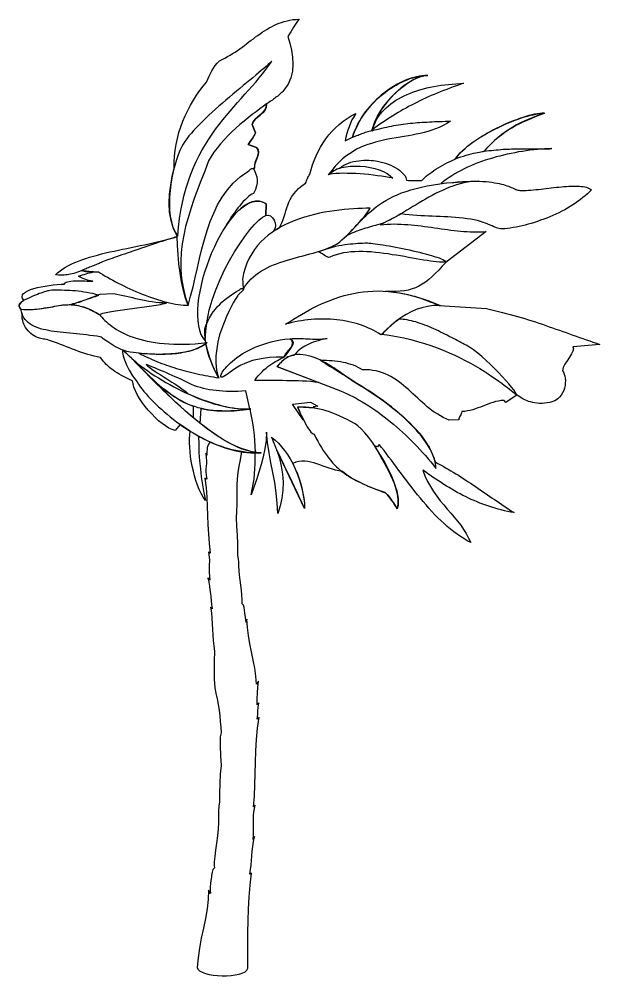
# Model space of a CAD drawing. Header units: inches. Extents: x 0 to 13.7, y 0 to 22.6.
import ezdxf

# ---------------------------------------------------------------- set-up
doc = ezdxf.new("R2010")
doc.units = ezdxf.units.IN
doc.header["$MEASUREMENT"] = 0
doc.layers.add('3', color=3, linetype='Continuous')
doc.layers.add('7', color=7, linetype='Continuous')

# ---------------------------------------------------------------- blocks, each defined once
blk = doc.blocks.new('A$C0DDA7551')
at = {"layer": '3', "linetype": 'Continuous'}
for points in [[(5.962, 21.562), (5.921, 21.523), (5.878, 21.483), (5.826, 21.437), (5.771, 21.392), (5.711, 21.34), (5.649, 21.287), (5.583, 21.232), (5.511, 21.172), (5.439, 21.113), (5.363, 21.051), (5.284, 20.986), (5.205, 20.919), (5.124, 20.853), (5.043, 20.786), (4.96, 20.714), (4.878, 20.645), (4.795, 20.573), (4.714, 20.502), (4.633, 20.43), (4.551, 20.359), (4.475, 20.285), (4.399, 20.213), (4.325, 20.141), (4.256, 20.07), (4.186, 20.001), (4.124, 19.931), (4.065, 19.865), (4.007, 19.798), (3.957, 19.731), (3.912, 19.669), (3.871, 19.607), (3.838, 19.547), (3.795, 19.456), (3.752, 19.351), (3.709, 19.232), (3.671, 19.101), (3.635, 18.962), (3.606, 18.814), (3.58, 18.664), (3.561, 18.509), (3.549, 18.354), (3.544, 18.201), (3.551, 18.051), (3.566, 17.907), (3.592, 17.771), (3.628, 17.647), (3.678, 17.533), (3.742, 17.435), (3.761, 17.647), (3.785, 17.85), (3.816, 18.043), (3.852, 18.23), (3.895, 18.409), (3.943, 18.578), (3.995, 18.743), (4.053, 18.9), (4.112, 19.051), (4.179, 19.194), (4.246, 19.335), (4.32, 19.468), (4.394, 19.595), (4.473, 19.719), (4.551, 19.838), (4.635, 19.955), (4.718, 20.067), (4.802, 20.175), (4.888, 20.282), (4.976, 20.385), (5.065, 20.487), (5.15, 20.585), (5.239, 20.683), (5.325, 20.781), (5.411, 20.876), (5.497, 20.974), (5.58, 21.07), (5.661, 21.165), (5.74, 21.263), (5.816, 21.361), (5.89, 21.461), (5.962, 21.562)], [(8.322, 19.927), (8.356, 20.039), (8.399, 20.153), (8.456, 20.268), (8.523, 20.38), (8.597, 20.49), (8.68, 20.597), (8.769, 20.7), (8.862, 20.798), (8.96, 20.886), (9.06, 20.967), (9.16, 21.041), (9.26, 21.103), (9.358, 21.153), (9.454, 21.192), (9.547, 21.215), (9.633, 21.225), (9.571, 21.223), (9.506, 21.215), (9.442, 21.206), (9.377, 21.194), (9.31, 21.177), (9.246, 21.158), (9.179, 21.137), (9.115, 21.11), (9.048, 21.082), (8.983, 21.051), (8.919, 21.017), (8.852, 20.981), (8.79, 20.941), (8.726, 20.9), (8.664, 20.855), (8.602, 20.81), (8.542, 20.76), (8.482, 20.707), (8.425, 20.652), (8.37, 20.597), (8.315, 20.538), (8.263, 20.478), (8.21, 20.416), (8.162, 20.351), (8.117, 20.285), (8.072, 20.215), (8.029, 20.146), (7.991, 20.072), (7.955, 19.998), (7.921, 19.924), (7.89, 19.848), (7.862, 19.769), (7.888, 19.779), (7.914, 19.788), (7.941, 19.798), (7.969, 19.807), (7.998, 19.819), (8.024, 19.829), (8.053, 19.841), (8.081, 19.853), (8.112, 19.862), (8.141, 19.874), (8.17, 19.884), (8.201, 19.893), (8.232, 19.903), (8.26, 19.912), (8.291, 19.919), (8.322, 19.927)], [(5.404, 19.595), (5.427, 19.628), (5.451, 19.664), (5.475, 19.697), (5.499, 19.731), (5.52, 19.764), (5.542, 19.8), (5.561, 19.836), (5.575, 19.872), (5.499, 20.067), (5.523, 20.134), (5.566, 20.191), (5.621, 20.244), (5.683, 20.292), (5.74, 20.344), (5.79, 20.401), (5.826, 20.471), (5.838, 20.554), (5.761, 20.497), (5.678, 20.437), (5.592, 20.37), (5.499, 20.301), (5.406, 20.227), (5.308, 20.149), (5.21, 20.067), (5.115, 19.981), (5.017, 19.893), (4.924, 19.803), (4.833, 19.709), (4.747, 19.612), (4.668, 19.514), (4.594, 19.413), (4.528, 19.311), (4.47, 19.208), (4.377, 18.972), (4.289, 18.74), (4.203, 18.516), (4.124, 18.299), (4.05, 18.084), (3.986, 17.872), (3.928, 17.664), (3.883, 17.459), (3.847, 17.256), (3.823, 17.053), (3.812, 16.848), (3.814, 16.645), (3.831, 16.437), (3.866, 16.23), (3.917, 16.017), (3.986, 15.802), (4.045, 16.02), (4.103, 16.239), (4.155, 16.463), (4.205, 16.688), (4.258, 16.912), (4.313, 17.137), (4.37, 17.356), (4.434, 17.571), (4.506, 17.781), (4.59, 17.981), (4.683, 18.175), (4.79, 18.359), (4.912, 18.528), (5.053, 18.686), (5.213, 18.831), (5.392, 18.958), (5.415, 18.974), (5.432, 18.989), (5.446, 19.001), (5.458, 19.012), (5.473, 19.022), (5.492, 19.029), (5.518, 19.032), (5.554, 19.034), (5.559, 19.12), (5.578, 19.194), (5.599, 19.254), (5.623, 19.308), (5.64, 19.361), (5.645, 19.411), (5.633, 19.468), (5.599, 19.53), (5.404, 19.595)], [(10.976, 19.442), (11.058, 19.533), (11.136, 19.616), (11.215, 19.693), (11.296, 19.762), (11.375, 19.826), (11.456, 19.886), (11.54, 19.941), (11.623, 19.993), (11.709, 20.041), (11.797, 20.086), (11.888, 20.132), (11.984, 20.172), (12.081, 20.213), (12.182, 20.256), (12.287, 20.296), (12.396, 20.337), (12.342, 20.335), (12.284, 20.33), (12.225, 20.32), (12.16, 20.309), (12.093, 20.294), (12.024, 20.277), (11.955, 20.256), (11.881, 20.234), (11.807, 20.208), (11.731, 20.182), (11.654, 20.153), (11.578, 20.122), (11.499, 20.089), (11.42, 20.053), (11.342, 20.017), (11.265, 19.979), (11.189, 19.939), (11.11, 19.898), (11.036, 19.857), (10.962, 19.812), (10.89, 19.769), (10.819, 19.724), (10.752, 19.678), (10.685, 19.633), (10.623, 19.585), (10.563, 19.538), (10.506, 19.49), (10.454, 19.442), (10.404, 19.394), (10.358, 19.347), (10.318, 19.301), (10.282, 19.254), (10.351, 19.28), (10.418, 19.304), (10.485, 19.323), (10.547, 19.344), (10.609, 19.361), (10.666, 19.375), (10.721, 19.39), (10.771, 19.402), (10.816, 19.411), (10.857, 19.418), (10.893, 19.425), (10.924, 19.433), (10.948, 19.435), (10.964, 19.44), (10.974, 19.442), (10.976, 19.442)], [(8.812, 18.8), (8.73, 18.817), (8.642, 18.831), (8.549, 18.848), (8.454, 18.862), (8.353, 18.874), (8.251, 18.886), (8.148, 18.896), (8.043, 18.905), (7.941, 18.912), (7.838, 18.915), (7.74, 18.917), (7.645, 18.919), (7.554, 18.915), (7.468, 18.91), (7.389, 18.903), (7.318, 18.891), (7.368, 18.943), (7.432, 18.986), (7.513, 19.024), (7.604, 19.051), (7.707, 19.072), (7.814, 19.084), (7.929, 19.089), (8.046, 19.086), (8.162, 19.077), (8.279, 19.058), (8.392, 19.034), (8.497, 19.001), (8.594, 18.96), (8.68, 18.915), (8.754, 18.86), (8.812, 18.8)], [(10.831, 18.733), (10.745, 18.728), (10.659, 18.721), (10.573, 18.707), (10.487, 18.69), (10.401, 18.669), (10.318, 18.645), (10.234, 18.616), (10.151, 18.588), (10.067, 18.552), (9.986, 18.516), (9.905, 18.478), (9.824, 18.44), (9.745, 18.397), (9.666, 18.356), (9.59, 18.311), (9.513, 18.268), (9.437, 18.222), (9.363, 18.177), (9.289, 18.132), (9.215, 18.089), (9.146, 18.046), (9.074, 18.003), (9.005, 17.962), (8.938, 17.922), (8.871, 17.886), (8.807, 17.85), (8.745, 17.817), (8.683, 17.788), (8.623, 17.762), (8.563, 17.738), (8.506, 17.719), (8.451, 17.702), (8.406, 17.688), (8.358, 17.676), (8.313, 17.662), (8.265, 17.65), (8.22, 17.635), (8.174, 17.621), (8.127, 17.609), (8.081, 17.595), (8.034, 17.578), (7.988, 17.561), (7.941, 17.545), (7.895, 17.526), (7.85, 17.506), (7.802, 17.483), (7.757, 17.461), (7.711, 17.435), (7.764, 17.487), (7.816, 17.54), (7.866, 17.595), (7.917, 17.65), (7.969, 17.705), (8.022, 17.759), (8.074, 17.814), (8.127, 17.867), (8.184, 17.922), (8.241, 17.977), (8.301, 18.029), (8.365, 18.082), (8.432, 18.132), (8.501, 18.182), (8.575, 18.232), (8.654, 18.28), (8.738, 18.325), (8.826, 18.37), (8.921, 18.413), (9.022, 18.454), (9.129, 18.492), (9.241, 18.528), (9.363, 18.561), (9.489, 18.592), (9.625, 18.621), (9.771, 18.647), (9.924, 18.669), (10.084, 18.69), (10.256, 18.705), (10.437, 18.719), (10.628, 18.728), (10.831, 18.733)], [(5.821, 17.924), (5.828, 18.201), (5.747, 18.239), (5.664, 18.261), (5.578, 18.261), (5.492, 18.242), (5.406, 18.208), (5.32, 18.158), (5.234, 18.094), (5.148, 18.017), (5.065, 17.926), (4.981, 17.824), (4.9, 17.714), (4.823, 17.592), (4.747, 17.464), (4.673, 17.327), (4.606, 17.187), (4.542, 17.041), (4.48, 16.893), (4.425, 16.74), (4.375, 16.588), (4.329, 16.432), (4.291, 16.28), (4.26, 16.129), (4.234, 15.981), (4.217, 15.838), (4.208, 15.7), (4.205, 15.566), (4.212, 15.442), (4.229, 15.325), (4.256, 15.22), (4.289, 15.122), (4.334, 15.039), (4.392, 14.967), (4.401, 15.203), (4.432, 15.444), (4.485, 15.688), (4.556, 15.931), (4.642, 16.175), (4.74, 16.413), (4.847, 16.642), (4.964, 16.862), (5.084, 17.067), (5.205, 17.258), (5.327, 17.432), (5.444, 17.583), (5.554, 17.712), (5.656, 17.812), (5.745, 17.884), (5.821, 17.924)], [(8.282, 18.096), (8.189, 18.094), (8.091, 18.091), (7.991, 18.086), (7.886, 18.082), (7.776, 18.072), (7.666, 18.063), (7.554, 18.051), (7.437, 18.036), (7.32, 18.02), (7.203, 17.998), (7.086, 17.977), (6.967, 17.95), (6.85, 17.919), (6.733, 17.886), (6.616, 17.848), (6.504, 17.807), (6.391, 17.762), (6.282, 17.712), (6.174, 17.657), (6.072, 17.597), (5.974, 17.533), (5.878, 17.461), (5.79, 17.385), (5.704, 17.304), (5.625, 17.215), (5.554, 17.122), (5.487, 17.022), (5.427, 16.915), (5.375, 16.802), (5.332, 16.681), (5.296, 16.554), (5.27, 16.418), (5.275, 16.366), (5.279, 16.299), (5.284, 16.23), (5.287, 16.177), (5.327, 16.246), (5.372, 16.311), (5.42, 16.37), (5.473, 16.428), (5.53, 16.48), (5.587, 16.528), (5.649, 16.573), (5.714, 16.616), (5.783, 16.654), (5.852, 16.693), (5.924, 16.726), (5.998, 16.757), (6.072, 16.786), (6.148, 16.814), (6.227, 16.841), (6.303, 16.864), (6.382, 16.888), (6.463, 16.91), (6.542, 16.934), (6.621, 16.953), (6.702, 16.974), (6.778, 16.996), (6.857, 17.017), (6.933, 17.039), (7.01, 17.06), (7.084, 17.082), (7.155, 17.105), (7.227, 17.132), (7.296, 17.158), (7.36, 17.187), (7.425, 17.215), (7.485, 17.249), (7.523, 17.273), (7.566, 17.306), (7.616, 17.347), (7.671, 17.397), (7.728, 17.449), (7.788, 17.509), (7.85, 17.571), (7.912, 17.638), (7.972, 17.702), (8.031, 17.769), (8.086, 17.833), (8.139, 17.895), (8.184, 17.953), (8.224, 18.008), (8.258, 18.055), (8.282, 18.096)], [(3.73, 17.428), (3.678, 17.411), (3.621, 17.392), (3.561, 17.375), (3.501, 17.354), (3.437, 17.335), (3.372, 17.313), (3.306, 17.292), (3.239, 17.27), (3.17, 17.246), (3.1, 17.225), (3.031, 17.201), (2.962, 17.177), (2.89, 17.153), (2.821, 17.129), (2.752, 17.108), (2.683, 17.084), (2.616, 17.06), (2.549, 17.039), (2.484, 17.015), (2.42, 16.993), (2.36, 16.972), (2.301, 16.95), (2.243, 16.931), (2.191, 16.912), (2.138, 16.893), (2.091, 16.876), (2.048, 16.86), (2.007, 16.843), (1.969, 16.831), (1.938, 16.817), (1.909, 16.805), (1.885, 16.795), (1.862, 16.783), (1.838, 16.774), (1.809, 16.762), (1.783, 16.75), (1.752, 16.738), (1.723, 16.726), (1.692, 16.714), (1.663, 16.702), (1.635, 16.69), (1.606, 16.681), (1.58, 16.669), (1.554, 16.659), (1.532, 16.65), (1.511, 16.64), (1.494, 16.633), (1.48, 16.626), (1.485, 16.626), (1.487, 16.626), (1.494, 16.623), (1.499, 16.621), (1.508, 16.619), (1.518, 16.616), (1.532, 16.614), (1.549, 16.611), (1.568, 16.607), (1.594, 16.604), (1.625, 16.602), (1.661, 16.599), (1.702, 16.597), (1.749, 16.595), (1.807, 16.595), (1.869, 16.595), (1.919, 16.564), (1.974, 16.53), (2.029, 16.497), (2.086, 16.466), (2.146, 16.43), (2.208, 16.397), (2.272, 16.363), (2.339, 16.33), (2.406, 16.296), (2.473, 16.263), (2.544, 16.23), (2.613, 16.196), (2.685, 16.165), (2.757, 16.134), (2.831, 16.103), (2.905, 16.072), (2.976, 16.043), (3.05, 16.017), (3.124, 15.991), (3.196, 15.965), (3.267, 15.941), (3.339, 15.919), (3.411, 15.898), (3.482, 15.881), (3.549, 15.864), (3.618, 15.848), (3.685, 15.836), (3.75, 15.826), (3.812, 15.817), (3.874, 15.812), (3.931, 15.807), (3.988, 15.807), (3.926, 15.972), (3.874, 16.156), (3.831, 16.356), (3.797, 16.568), (3.769, 16.783), (3.75, 17.003), (3.738, 17.22), (3.73, 17.428)], [(10.089, 16.829), (10.036, 16.824), (9.979, 16.824), (9.914, 16.826), (9.847, 16.831), (9.776, 16.838), (9.702, 16.848), (9.623, 16.86), (9.54, 16.872), (9.456, 16.886), (9.368, 16.903), (9.277, 16.917), (9.186, 16.934), (9.091, 16.953), (8.995, 16.969), (8.898, 16.986), (8.8, 17), (8.702, 17.017), (8.602, 17.029), (8.501, 17.043), (8.403, 17.053), (8.303, 17.063), (8.205, 17.067), (8.11, 17.072), (8.014, 17.072), (7.919, 17.07), (7.826, 17.065), (7.735, 17.055), (7.649, 17.041), (7.563, 17.022), (7.482, 17), (7.403, 16.974), (7.327, 16.941), (7.298, 16.936), (7.267, 16.946), (7.229, 16.965), (7.193, 16.991), (7.155, 17.017), (7.117, 17.039), (7.084, 17.058), (7.053, 17.063), (7.143, 17.098), (7.232, 17.129), (7.315, 17.156), (7.394, 17.179), (7.47, 17.199), (7.544, 17.215), (7.613, 17.227), (7.68, 17.239), (7.747, 17.246), (7.809, 17.253), (7.871, 17.258), (7.931, 17.263), (7.991, 17.268), (8.048, 17.27), (8.105, 17.273), (8.162, 17.277), (8.186, 17.277), (8.215, 17.277), (8.253, 17.275), (8.296, 17.27), (8.344, 17.265), (8.399, 17.258), (8.456, 17.249), (8.52, 17.242), (8.587, 17.23), (8.657, 17.218), (8.73, 17.206), (8.807, 17.191), (8.883, 17.177), (8.962, 17.163), (9.043, 17.146), (9.124, 17.129), (9.205, 17.113), (9.284, 17.094), (9.363, 17.074), (9.442, 17.058), (9.518, 17.039), (9.59, 17.02), (9.661, 16.998), (9.728, 16.979), (9.793, 16.96), (9.852, 16.941), (9.905, 16.922), (9.955, 16.903), (9.998, 16.884), (10.036, 16.864), (10.065, 16.845), (10.089, 16.829)], [(0.04, 15.712), (0.105, 15.707), (0.169, 15.705), (0.234, 15.705), (0.298, 15.707), (0.36, 15.712), (0.42, 15.719), (0.482, 15.726), (0.542, 15.733), (0.601, 15.743), (0.661, 15.755), (0.721, 15.764), (0.778, 15.774), (0.835, 15.786), (0.893, 15.795), (0.947, 15.805), (1.005, 15.812), (1.029, 15.814), (1.055, 15.817), (1.086, 15.817), (1.119, 15.819), (1.148, 15.821), (1.177, 15.824), (1.2, 15.824), (1.217, 15.824), (1.236, 15.829), (1.262, 15.836), (1.296, 15.845), (1.332, 15.855), (1.37, 15.869), (1.415, 15.883), (1.461, 15.9), (1.508, 15.917), (1.556, 15.934), (1.606, 15.95), (1.656, 15.969), (1.706, 15.986), (1.754, 16.003), (1.8, 16.017), (1.842, 16.031), (1.883, 16.043), (1.809, 16.062), (1.735, 16.082), (1.666, 16.096), (1.594, 16.108), (1.527, 16.12), (1.461, 16.129), (1.394, 16.136), (1.329, 16.144), (1.262, 16.148), (1.198, 16.153), (1.134, 16.156), (1.069, 16.158), (1.002, 16.16), (0.936, 16.163), (0.869, 16.165), (0.802, 16.167), (0.769, 16.163), (0.735, 16.158), (0.702, 16.151), (0.666, 16.144), (0.63, 16.134), (0.594, 16.122), (0.556, 16.11), (0.515, 16.096), (0.475, 16.082), (0.432, 16.065), (0.387, 16.048), (0.339, 16.029), (0.291, 16.008), (0.241, 15.984), (0.189, 15.962), (0.134, 15.936), (0.112, 15.924), (0.086, 15.907), (0.055, 15.886), (0.029, 15.86), (0.009, 15.829), (0, 15.793), (0.009, 15.755), (0.04, 15.712)], [(5.17, 16.053), (5.158, 16.039), (5.134, 16), (5.098, 15.941), (5.053, 15.864), (5, 15.771), (4.945, 15.661), (4.888, 15.54), (4.833, 15.404), (4.778, 15.261), (4.73, 15.108), (4.69, 14.948), (4.661, 14.783), (4.644, 14.616), (4.642, 14.449), (4.659, 14.28), (4.695, 14.115), (4.587, 14.337), (4.506, 14.542), (4.449, 14.728), (4.411, 14.888), (4.387, 15.024), (4.377, 15.134), (4.377, 15.21), (4.382, 15.253), (4.415, 15.346), (4.451, 15.432), (4.492, 15.514), (4.535, 15.588), (4.58, 15.654), (4.63, 15.716), (4.68, 15.776), (4.733, 15.829), (4.785, 15.879), (4.84, 15.926), (4.898, 15.972), (4.955, 16.012), (5.01, 16.053), (5.067, 16.091), (5.124, 16.129), (5.179, 16.167), (5.203, 16.179), (5.222, 16.191), (5.239, 16.201), (5.255, 16.206), (5.267, 16.206), (5.277, 16.203), (5.284, 16.191), (5.289, 16.172), (5.27, 16.151), (5.251, 16.134), (5.236, 16.117), (5.222, 16.103), (5.208, 16.089), (5.193, 16.077), (5.182, 16.065), (5.17, 16.053)], [(9.931, 15.8), (9.778, 15.798), (9.635, 15.781), (9.497, 15.747), (9.368, 15.705), (9.248, 15.652), (9.134, 15.592), (9.031, 15.528), (8.936, 15.461), (8.85, 15.394), (8.773, 15.33), (8.707, 15.268), (8.652, 15.215), (8.604, 15.17), (8.571, 15.136), (8.544, 15.117), (8.532, 15.113), (8.477, 15.148), (8.423, 15.182), (8.365, 15.213), (8.306, 15.241), (8.244, 15.27), (8.182, 15.296), (8.119, 15.323), (8.053, 15.344), (7.986, 15.366), (7.919, 15.385), (7.85, 15.404), (7.781, 15.418), (7.711, 15.432), (7.64, 15.447), (7.566, 15.456), (7.494, 15.466), (7.42, 15.473), (7.346, 15.478), (7.27, 15.482), (7.196, 15.482), (7.119, 15.482), (7.043, 15.48), (6.967, 15.478), (6.89, 15.471), (6.814, 15.463), (6.738, 15.454), (6.661, 15.442), (6.585, 15.43), (6.511, 15.416), (6.434, 15.399), (6.358, 15.38), (6.284, 15.358), (6.377, 15.418), (6.47, 15.478), (6.566, 15.535), (6.659, 15.592), (6.757, 15.647), (6.852, 15.7), (6.95, 15.752), (7.05, 15.8), (7.15, 15.848), (7.251, 15.891), (7.353, 15.931), (7.458, 15.969), (7.563, 16.003), (7.671, 16.034), (7.778, 16.062), (7.888, 16.086), (8, 16.105), (8.115, 16.122), (8.229, 16.134), (8.346, 16.141), (8.466, 16.144), (8.587, 16.141), (8.711, 16.132), (8.835, 16.12), (8.964, 16.101), (9.096, 16.077), (9.227, 16.046), (9.363, 16.01), (9.501, 15.967), (9.642, 15.919), (9.785, 15.862), (9.931, 15.8)], [(4.439, 14.926), (4.406, 14.9), (4.372, 14.876), (4.334, 14.852), (4.296, 14.831), (4.256, 14.809), (4.212, 14.79), (4.167, 14.774), (4.119, 14.757), (4.072, 14.743), (4.022, 14.728), (3.969, 14.716), (3.917, 14.704), (3.862, 14.693), (3.807, 14.685), (3.75, 14.676), (3.692, 14.669), (3.635, 14.664), (3.575, 14.659), (3.513, 14.654), (3.454, 14.652), (3.391, 14.652), (3.329, 14.65), (3.265, 14.65), (3.203, 14.652), (3.141, 14.654), (3.076, 14.657), (3.012, 14.659), (2.95, 14.664), (2.885, 14.669), (2.823, 14.676), (2.759, 14.683), (2.697, 14.69), (2.618, 14.702), (2.544, 14.721), (2.475, 14.743), (2.408, 14.766), (2.346, 14.793), (2.289, 14.821), (2.234, 14.852), (2.184, 14.883), (2.136, 14.912), (2.093, 14.943), (2.055, 14.969), (2.019, 14.996), (1.986, 15.019), (1.957, 15.039), (1.933, 15.053), (1.912, 15.062), (1.831, 15.077), (1.752, 15.089), (1.671, 15.098), (1.59, 15.108), (1.511, 15.117), (1.432, 15.127), (1.351, 15.134), (1.274, 15.141), (1.196, 15.148), (1.119, 15.156), (1.045, 15.163), (0.971, 15.17), (0.9, 15.179), (0.828, 15.189), (0.759, 15.199), (0.695, 15.21), (0.63, 15.225), (0.568, 15.239), (0.508, 15.253), (0.451, 15.272), (0.399, 15.294), (0.346, 15.315), (0.301, 15.342), (0.255, 15.368), (0.215, 15.399), (0.179, 15.432), (0.146, 15.471), (0.114, 15.511), (0.091, 15.556), (0.069, 15.604), (0.055, 15.654), (0.043, 15.712), (0.122, 15.707), (0.196, 15.707), (0.267, 15.707), (0.334, 15.709), (0.401, 15.714), (0.463, 15.721), (0.523, 15.728), (0.58, 15.736), (0.635, 15.745), (0.69, 15.755), (0.74, 15.764), (0.792, 15.774), (0.84, 15.783), (0.89, 15.793), (0.938, 15.802), (0.986, 15.81), (1.033, 15.814), (1.081, 15.819), (1.129, 15.821), (1.177, 15.824), (1.227, 15.821), (1.277, 15.819), (1.329, 15.812), (1.382, 15.802), (1.437, 15.79), (1.494, 15.774), (1.554, 15.755), (1.616, 15.731), (1.68, 15.705), (1.747, 15.671), (1.819, 15.635), (1.893, 15.592), (1.921, 15.556), (1.952, 15.523), (1.986, 15.487), (2.022, 15.451), (2.06, 15.413), (2.1, 15.377), (2.146, 15.344), (2.193, 15.308), (2.243, 15.272), (2.296, 15.239), (2.353, 15.206), (2.413, 15.172), (2.475, 15.141), (2.542, 15.113), (2.613, 15.082), (2.687, 15.055), (2.764, 15.029), (2.845, 15.005), (2.931, 14.984), (3.019, 14.962), (3.115, 14.945), (3.212, 14.929), (3.313, 14.917), (3.42, 14.905), (3.53, 14.898), (3.647, 14.891), (3.766, 14.888), (3.89, 14.891), (4.022, 14.893), (4.155, 14.9), (4.294, 14.912), (4.439, 14.926)], [(8.554, 15.125), (8.73, 15.101), (8.905, 15.072), (9.074, 15.036), (9.241, 14.998), (9.401, 14.955), (9.559, 14.907), (9.711, 14.857), (9.859, 14.802), (10.003, 14.747), (10.141, 14.688), (10.275, 14.628), (10.404, 14.566), (10.525, 14.504), (10.645, 14.439), (10.757, 14.377), (10.864, 14.315), (10.967, 14.253), (11.062, 14.191), (11.153, 14.132), (11.237, 14.074), (11.313, 14.019), (11.387, 13.969), (11.451, 13.919), (11.511, 13.874), (11.564, 13.833), (11.609, 13.797), (11.647, 13.766), (11.68, 13.74), (11.704, 13.721), (11.723, 13.707), (11.735, 13.7), (11.738, 13.7), (11.728, 13.721), (11.704, 13.759), (11.666, 13.812), (11.614, 13.876), (11.549, 13.953), (11.478, 14.036), (11.396, 14.127), (11.308, 14.222), (11.213, 14.318), (11.117, 14.413), (11.017, 14.506), (10.917, 14.597), (10.819, 14.681), (10.721, 14.755), (10.628, 14.817), (10.542, 14.867), (10.504, 14.886), (10.463, 14.907), (10.423, 14.929), (10.38, 14.953), (10.337, 14.974), (10.291, 14.998), (10.244, 15.024), (10.196, 15.048), (10.146, 15.074), (10.098, 15.101), (10.046, 15.125), (9.995, 15.151), (9.943, 15.177), (9.89, 15.201), (9.838, 15.227), (9.785, 15.251), (9.73, 15.275), (9.678, 15.299), (9.623, 15.32), (9.571, 15.342), (9.516, 15.361), (9.463, 15.38), (9.411, 15.397), (9.358, 15.413), (9.306, 15.428), (9.253, 15.442), (9.203, 15.451), (9.153, 15.461), (9.105, 15.468), (9.057, 15.475), (9.01, 15.478), (8.964, 15.478), (8.933, 15.456), (8.902, 15.435), (8.874, 15.416), (8.847, 15.394), (8.821, 15.375), (8.797, 15.354), (8.773, 15.335), (8.75, 15.313), (8.728, 15.292), (8.704, 15.27), (8.68, 15.249), (8.657, 15.227), (8.633, 15.203), (8.606, 15.177), (8.583, 15.151), (8.554, 15.125)], [(6.384, 15.019), (6.442, 14.984), (6.461, 14.938), (6.454, 14.886), (6.427, 14.829), (6.384, 14.766), (6.337, 14.704), (6.289, 14.642), (6.248, 14.585), (6.067, 14.583), (5.905, 14.573), (5.757, 14.554), (5.625, 14.53), (5.509, 14.502), (5.404, 14.468), (5.31, 14.43), (5.227, 14.392), (5.155, 14.351), (5.091, 14.311), (5.034, 14.27), (4.981, 14.234), (4.936, 14.198), (4.893, 14.167), (4.854, 14.141), (4.816, 14.122), (4.795, 14.115), (4.778, 14.113), (4.766, 14.115), (4.759, 14.124), (4.757, 14.136), (4.759, 14.153), (4.766, 14.175), (4.778, 14.198), (4.792, 14.227), (4.814, 14.258), (4.838, 14.292), (4.869, 14.327), (4.902, 14.366), (4.94, 14.404), (4.983, 14.447), (5.031, 14.487), (5.084, 14.53), (5.139, 14.573), (5.201, 14.616), (5.265, 14.659), (5.334, 14.7), (5.408, 14.74), (5.487, 14.781), (5.571, 14.819), (5.656, 14.852), (5.747, 14.886), (5.843, 14.917), (5.943, 14.945), (6.048, 14.969), (6.155, 14.991), (6.267, 15.008), (6.384, 15.019)], [(2.783, 14.003), (2.819, 13.945), (2.859, 13.888), (2.9, 13.831), (2.945, 13.776), (2.993, 13.719), (3.045, 13.659), (3.1, 13.599), (3.162, 13.54), (3.224, 13.478), (3.289, 13.416), (3.356, 13.356), (3.425, 13.296), (3.494, 13.237), (3.566, 13.177), (3.637, 13.12), (3.714, 13.062), (3.788, 13.007), (3.864, 12.953), (3.943, 12.9), (4.022, 12.85), (4.103, 12.8), (4.184, 12.752), (4.265, 12.707), (4.349, 12.661), (4.432, 12.621), (4.516, 12.58), (4.599, 12.544), (4.685, 12.509), (4.771, 12.478), (4.854, 12.449), (4.94, 12.423), (5.026, 12.399), (5.112, 12.377), (5.198, 12.361), (5.284, 12.346), (5.37, 12.337), (5.456, 12.33), (5.54, 12.327), (5.625, 12.327), (5.709, 12.332), (5.604, 12.337), (5.494, 12.354), (5.38, 12.38), (5.265, 12.418), (5.148, 12.466), (5.029, 12.523), (4.907, 12.587), (4.785, 12.659), (4.661, 12.738), (4.537, 12.824), (4.413, 12.914), (4.291, 13.007), (4.167, 13.108), (4.045, 13.21), (3.926, 13.313), (3.807, 13.42), (3.69, 13.525), (3.575, 13.633), (3.465, 13.74), (3.358, 13.845), (3.253, 13.948), (3.153, 14.048), (3.057, 14.144), (2.967, 14.237), (2.881, 14.325), (2.802, 14.406), (2.726, 14.48), (2.659, 14.549), (2.597, 14.609), (2.542, 14.661), (2.494, 14.704), (2.456, 14.735), (2.442, 14.731), (2.442, 14.69), (2.456, 14.616), (2.484, 14.521), (2.53, 14.404), (2.592, 14.275), (2.678, 14.141), (2.783, 14.003)], [(2.668, 14.545), (2.735, 14.487), (2.804, 14.43), (2.878, 14.37), (2.955, 14.315), (3.034, 14.258), (3.115, 14.201), (3.198, 14.146), (3.284, 14.093), (3.372, 14.039), (3.463, 13.986), (3.554, 13.936), (3.647, 13.886), (3.74, 13.838), (3.833, 13.793), (3.928, 13.747), (4.026, 13.704), (4.122, 13.664), (4.217, 13.623), (4.313, 13.587), (4.411, 13.554), (4.506, 13.521), (4.599, 13.492), (4.695, 13.466), (4.788, 13.44), (4.878, 13.42), (4.969, 13.401), (5.057, 13.387), (5.143, 13.375), (5.229, 13.366), (5.31, 13.361), (5.392, 13.361), (5.468, 13.363), (5.341, 13.346), (5.22, 13.332), (5.103, 13.322), (4.991, 13.318), (4.881, 13.313), (4.778, 13.315), (4.678, 13.318), (4.58, 13.327), (4.487, 13.337), (4.396, 13.351), (4.31, 13.37), (4.224, 13.392), (4.141, 13.418), (4.062, 13.444), (3.983, 13.478), (3.905, 13.513), (3.828, 13.552), (3.754, 13.595), (3.68, 13.64), (3.606, 13.688), (3.532, 13.74), (3.458, 13.797), (3.384, 13.857), (3.31, 13.919), (3.236, 13.986), (3.16, 14.055), (3.084, 14.129), (3.005, 14.206), (2.924, 14.284), (2.84, 14.368), (2.757, 14.454), (2.668, 14.545)], [(6.084, 14.361), (7.578, 13.793), (7.652, 13.762), (7.726, 13.726), (7.8, 13.69), (7.874, 13.654), (7.948, 13.614), (8.022, 13.573), (8.096, 13.528), (8.17, 13.485), (8.246, 13.437), (8.32, 13.389), (8.394, 13.339), (8.466, 13.287), (8.539, 13.232), (8.613, 13.177), (8.685, 13.122), (8.759, 13.062), (8.831, 13.003), (8.902, 12.943), (8.974, 12.881), (9.043, 12.817), (9.112, 12.752), (9.182, 12.685), (9.251, 12.618), (9.32, 12.549), (9.387, 12.48), (9.454, 12.408), (9.518, 12.337), (9.583, 12.263), (9.647, 12.189), (9.711, 12.113), (9.771, 12.036), (9.833, 11.96), (9.828, 12.034), (9.816, 12.11), (9.795, 12.184), (9.769, 12.26), (9.735, 12.339), (9.697, 12.416), (9.652, 12.492), (9.604, 12.568), (9.549, 12.645), (9.492, 12.721), (9.43, 12.795), (9.365, 12.869), (9.299, 12.943), (9.227, 13.015), (9.155, 13.084), (9.081, 13.153), (9.007, 13.222), (8.933, 13.287), (8.857, 13.349), (8.783, 13.411), (8.707, 13.468), (8.635, 13.525), (8.561, 13.578), (8.492, 13.628), (8.425, 13.676), (8.361, 13.719), (8.298, 13.759), (8.241, 13.795), (8.189, 13.828), (8.139, 13.857), (8.096, 13.881), (8.057, 13.903), (8.007, 13.931), (7.955, 13.962), (7.902, 13.998), (7.847, 14.036), (7.79, 14.074), (7.73, 14.115), (7.671, 14.158), (7.609, 14.201), (7.547, 14.244), (7.485, 14.287), (7.42, 14.33), (7.356, 14.37), (7.289, 14.411), (7.224, 14.449), (7.158, 14.485), (7.091, 14.518), (7.024, 14.549), (6.957, 14.578), (6.89, 14.599), (6.824, 14.619), (6.759, 14.633), (6.692, 14.642), (6.628, 14.647), (6.563, 14.645), (6.499, 14.635), (6.434, 14.621), (6.372, 14.597), (6.313, 14.568), (6.253, 14.528), (6.196, 14.483), (6.139, 14.425), (6.084, 14.361)], [(6.573, 13.406), (6.582, 13.382), (6.597, 13.351), (6.613, 13.311), (6.633, 13.265), (6.656, 13.215), (6.683, 13.16), (6.709, 13.105), (6.738, 13.05), (6.766, 12.996), (6.797, 12.943), (6.826, 12.895), (6.855, 12.852), (6.883, 12.817), (6.909, 12.79), (6.936, 12.774), (6.957, 12.766), (7, 12.683), (7.043, 12.602), (7.086, 12.525), (7.131, 12.454), (7.174, 12.385), (7.217, 12.32), (7.263, 12.258), (7.306, 12.201), (7.351, 12.146), (7.396, 12.096), (7.442, 12.046), (7.489, 12), (7.535, 11.957), (7.582, 11.914), (7.633, 11.876), (7.68, 11.84), (7.73, 11.805), (7.783, 11.771), (7.833, 11.74), (7.888, 11.709), (7.941, 11.68), (7.995, 11.652), (8.053, 11.626), (8.11, 11.597), (8.167, 11.573), (8.227, 11.547), (8.289, 11.521), (8.351, 11.497), (8.415, 11.47), (8.482, 11.447), (8.549, 11.42), (8.618, 11.394), (8.652, 11.38), (8.692, 11.342), (8.738, 11.284), (8.785, 11.217), (8.828, 11.151), (8.869, 11.086), (8.902, 11.036), (8.921, 11.005), (8.943, 11.108), (8.943, 11.227), (8.924, 11.358), (8.888, 11.502), (8.838, 11.652), (8.773, 11.807), (8.699, 11.964), (8.616, 12.122), (8.528, 12.275), (8.434, 12.423), (8.341, 12.561), (8.248, 12.688), (8.158, 12.797), (8.072, 12.891), (7.993, 12.962), (7.924, 13.012), (7.828, 13.065), (7.735, 13.112), (7.649, 13.155), (7.563, 13.196), (7.482, 13.232), (7.401, 13.265), (7.325, 13.294), (7.246, 13.32), (7.167, 13.342), (7.088, 13.361), (7.01, 13.377), (6.929, 13.389), (6.845, 13.399), (6.759, 13.404), (6.668, 13.406), (6.573, 13.406)], [(5.955, 12.7), (6.036, 12.63), (6.115, 12.556), (6.191, 12.473), (6.263, 12.382), (6.329, 12.287), (6.394, 12.186), (6.454, 12.079), (6.506, 11.969), (6.556, 11.857), (6.599, 11.74), (6.637, 11.621), (6.668, 11.502), (6.695, 11.38), (6.714, 11.258), (6.728, 11.136), (6.733, 11.015), (6.714, 11.062), (6.683, 11.129), (6.644, 11.213), (6.602, 11.308), (6.551, 11.416), (6.497, 11.528), (6.439, 11.647), (6.382, 11.766), (6.325, 11.886), (6.27, 12), (6.22, 12.105), (6.172, 12.203), (6.131, 12.287), (6.1, 12.354), (6.076, 12.401), (6.065, 12.428), (6.053, 12.454), (6.046, 12.475), (6.038, 12.497), (6.029, 12.521), (6.017, 12.549), (6.003, 12.587), (5.981, 12.635), (5.955, 12.7)]]:
    blk.add_lwpolyline(points, dxfattribs=at)
at = {"layer": '7', "linetype": 'Continuous'}
for points in [[(4.394, 11.206), (4.341, 11.284), (4.294, 11.37), (4.251, 11.466), (4.21, 11.568), (4.172, 11.673), (4.138, 11.785), (4.11, 11.898), (4.084, 12.012), (4.062, 12.129), (4.045, 12.241), (4.033, 12.354), (4.024, 12.463), (4.019, 12.566), (4.019, 12.664), (4.024, 12.755), (4.033, 12.838), (3.802, 12.996), (3.683, 12.857), (3.611, 12.879), (3.535, 12.914), (3.456, 12.962), (3.372, 13.019), (3.289, 13.086), (3.208, 13.163), (3.127, 13.246), (3.048, 13.332), (2.971, 13.423), (2.905, 13.516), (2.843, 13.609), (2.788, 13.7), (2.742, 13.79), (2.709, 13.876), (2.687, 13.955), (2.678, 14.029), (2.606, 14.06), (2.539, 14.091), (2.475, 14.122), (2.418, 14.153), (2.36, 14.184), (2.31, 14.215), (2.26, 14.246), (2.215, 14.277), (2.172, 14.311), (2.131, 14.344), (2.093, 14.377), (2.055, 14.413), (2.019, 14.451), (1.986, 14.492), (1.952, 14.533), (1.919, 14.576), (1.842, 14.592), (1.768, 14.609), (1.692, 14.628), (1.618, 14.65), (1.547, 14.673), (1.473, 14.695), (1.401, 14.721), (1.329, 14.747), (1.258, 14.774), (1.186, 14.8), (1.117, 14.826), (1.045, 14.855), (0.976, 14.881), (0.905, 14.91), (0.835, 14.936), (0.764, 14.962), (0.718, 14.979), (0.678, 14.993), (0.642, 15.003), (0.609, 15.008), (0.578, 15.012), (0.546, 15.017), (0.513, 15.024), (0.48, 15.031), (0.437, 15.046), (0.394, 15.065), (0.351, 15.086), (0.313, 15.113), (0.277, 15.141), (0.241, 15.172), (0.21, 15.206), (0.179, 15.241), (0.153, 15.28), (0.131, 15.318), (0.11, 15.361), (0.095, 15.404), (0.084, 15.449), (0.074, 15.494), (0.072, 15.542), (0.072, 15.59), (0.04, 15.716), (0.014, 15.75), (0.002, 15.781), (0.002, 15.81), (0.012, 15.838), (0.031, 15.864), (0.055, 15.886), (0.081, 15.907), (0.11, 15.924), (0.079, 15.969), (0.069, 16.01), (0.079, 16.051), (0.105, 16.086), (0.148, 16.12), (0.205, 16.148), (0.272, 16.177), (0.348, 16.201), (0.432, 16.225), (0.523, 16.244), (0.616, 16.261), (0.711, 16.275), (0.807, 16.287), (0.9, 16.294), (0.988, 16.301), (1.072, 16.306), (1.072, 16.325), (1.084, 16.339), (1.107, 16.354), (1.138, 16.363), (1.177, 16.37), (1.222, 16.375), (1.272, 16.38), (1.327, 16.382), (1.384, 16.382), (1.442, 16.382), (1.499, 16.38), (1.554, 16.38), (1.609, 16.378), (1.656, 16.375), (1.702, 16.373), (1.737, 16.373), (1.685, 16.38), (1.635, 16.392), (1.592, 16.406), (1.551, 16.421), (1.513, 16.437), (1.475, 16.456), (1.439, 16.473), (1.401, 16.492), (1.451, 16.506), (1.496, 16.521), (1.537, 16.535), (1.578, 16.549), (1.618, 16.561), (1.661, 16.573), (1.706, 16.583), (1.757, 16.592), (1.723, 16.595), (1.687, 16.599), (1.652, 16.602), (1.616, 16.604), (1.58, 16.609), (1.544, 16.614), (1.511, 16.619), (1.48, 16.626), (1.427, 16.604), (1.379, 16.588), (1.334, 16.571), (1.289, 16.559), (1.248, 16.547), (1.208, 16.537), (1.172, 16.53), (1.134, 16.523), (1.098, 16.521), (1.064, 16.516), (1.029, 16.516), (0.995, 16.516), (0.962, 16.516), (0.928, 16.518), (0.893, 16.521), (0.857, 16.526), (0.909, 16.573), (0.967, 16.621), (1.029, 16.664), (1.095, 16.704), (1.167, 16.745), (1.241, 16.781), (1.317, 16.817), (1.399, 16.85), (1.482, 16.881), (1.57, 16.91), (1.659, 16.938), (1.752, 16.967), (1.845, 16.991), (1.943, 17.017), (2.038, 17.041), (2.138, 17.063), (2.239, 17.086), (2.341, 17.108), (2.442, 17.129), (2.544, 17.148), (2.647, 17.17), (2.752, 17.191), (2.854, 17.213), (2.957, 17.232), (3.057, 17.253), (3.16, 17.277), (3.26, 17.299), (3.358, 17.323), (3.456, 17.347), (3.551, 17.37), (3.645, 17.397), (3.735, 17.425), (3.645, 17.607), (3.585, 17.802), (3.551, 18.005), (3.542, 18.215), (3.551, 18.428), (3.575, 18.638), (3.613, 18.843), (3.661, 19.041), (3.659, 19.18), (3.666, 19.32), (3.68, 19.461), (3.702, 19.6), (3.733, 19.738), (3.771, 19.876), (3.814, 20.013), (3.864, 20.146), (3.919, 20.275), (3.979, 20.401), (4.045, 20.526), (4.115, 20.645), (4.186, 20.76), (4.263, 20.869), (4.341, 20.972), (4.423, 21.07), (4.454, 21.139), (4.482, 21.206), (4.513, 21.27), (4.549, 21.335), (4.585, 21.397), (4.625, 21.456), (4.671, 21.516), (4.723, 21.571), (4.79, 21.602), (4.854, 21.635), (4.917, 21.669), (4.976, 21.705), (5.036, 21.741), (5.093, 21.776), (5.15, 21.814), (5.205, 21.855), (5.26, 21.893), (5.313, 21.934), (5.368, 21.974), (5.42, 22.013), (5.473, 22.053), (5.525, 22.091), (5.578, 22.132), (5.63, 22.17), (5.683, 22.206), (5.735, 22.242), (5.788, 22.278), (5.843, 22.311), (5.898, 22.344), (5.955, 22.373), (6.012, 22.404), (6.069, 22.43), (6.131, 22.454), (6.193, 22.476), (6.256, 22.497), (6.322, 22.514), (6.389, 22.528), (6.458, 22.54), (6.532, 22.547), (6.606, 22.552), (6.568, 22.507), (6.535, 22.459), (6.504, 22.411), (6.475, 22.361), (6.444, 22.309), (6.413, 22.256), (6.377, 22.204), (6.337, 22.146), (6.384, 21.984), (6.425, 21.819), (6.451, 21.652), (6.458, 21.487), (6.446, 21.325), (6.411, 21.17), (6.344, 21.017), (6.244, 20.876), (6.22, 20.85), (6.196, 20.826), (6.172, 20.805), (6.148, 20.781), (6.124, 20.76), (6.1, 20.74), (6.074, 20.721), (6.05, 20.702), (6.024, 20.683), (6, 20.664), (5.974, 20.645), (5.948, 20.628), (5.919, 20.609), (5.893, 20.59), (5.864, 20.573), (5.835, 20.554), (5.828, 20.471), (5.795, 20.401), (5.747, 20.344), (5.688, 20.294), (5.625, 20.244), (5.568, 20.194), (5.525, 20.137), (5.501, 20.067), (5.578, 19.874), (5.559, 19.838), (5.54, 19.803), (5.518, 19.767), (5.494, 19.733), (5.473, 19.697), (5.449, 19.664), (5.425, 19.631), (5.404, 19.595), (5.602, 19.53), (5.637, 19.473), (5.647, 19.416), (5.64, 19.361), (5.621, 19.304), (5.597, 19.244), (5.573, 19.18), (5.556, 19.113), (5.554, 19.036), (5.532, 19.034), (5.563, 18.962), (5.587, 18.896), (5.606, 18.831), (5.616, 18.764), (5.614, 18.695), (5.602, 18.619), (5.573, 18.537), (5.53, 18.444), (5.492, 18.425), (5.454, 18.399), (5.413, 18.368), (5.372, 18.335), (5.329, 18.294), (5.287, 18.251), (5.246, 18.203), (5.203, 18.153), (5.16, 18.101), (5.117, 18.046), (5.077, 17.989), (5.036, 17.931), (4.998, 17.874), (4.96, 17.814), (4.924, 17.757), (4.89, 17.7), (4.967, 17.805), (5.041, 17.898), (5.115, 17.977), (5.184, 18.046), (5.253, 18.106), (5.318, 18.153), (5.382, 18.191), (5.442, 18.22), (5.499, 18.242), (5.556, 18.253), (5.609, 18.261), (5.659, 18.258), (5.707, 18.251), (5.75, 18.237), (5.793, 18.22), (5.831, 18.196), (5.819, 17.922), (5.878, 17.934), (5.931, 17.915), (5.976, 17.872), (6.015, 17.814), (6.036, 17.748), (6.046, 17.676), (6.034, 17.609), (6.003, 17.552), (6.139, 17.633), (6.174, 17.7), (6.203, 17.764), (6.229, 17.831), (6.251, 17.9), (6.272, 17.967), (6.291, 18.034), (6.313, 18.103), (6.337, 18.17), (6.363, 18.237), (6.394, 18.304), (6.432, 18.368), (6.477, 18.435), (6.532, 18.499), (6.594, 18.561), (6.671, 18.623), (6.759, 18.683), (6.769, 18.712), (6.78, 18.738), (6.79, 18.767), (6.8, 18.793), (6.812, 18.819), (6.826, 18.845), (6.84, 18.874), (6.859, 18.9), (6.888, 19.008), (6.919, 19.115), (6.96, 19.223), (7.005, 19.328), (7.055, 19.433), (7.11, 19.533), (7.17, 19.633), (7.236, 19.728), (7.308, 19.822), (7.384, 19.91), (7.466, 19.993), (7.551, 20.072), (7.642, 20.146), (7.735, 20.213), (7.835, 20.273), (7.941, 20.325), (7.893, 20.251), (7.852, 20.175), (7.814, 20.098), (7.783, 20.017), (7.754, 19.936), (7.73, 19.853), (7.709, 19.767), (7.69, 19.681), (7.864, 19.767), (7.89, 19.848), (7.921, 19.927), (7.957, 20.005), (7.993, 20.079), (8.034, 20.153), (8.079, 20.225), (8.124, 20.296), (8.172, 20.363), (8.224, 20.43), (8.277, 20.492), (8.332, 20.554), (8.389, 20.614), (8.449, 20.671), (8.508, 20.726), (8.571, 20.779), (8.633, 20.826), (8.697, 20.874), (8.762, 20.917), (8.826, 20.96), (8.893, 20.998), (8.957, 21.034), (9.024, 21.067), (9.088, 21.098), (9.155, 21.125), (9.22, 21.149), (9.284, 21.17), (9.346, 21.187), (9.408, 21.201), (9.47, 21.213), (9.53, 21.22), (9.587, 21.225), (9.645, 21.225), (9.559, 21.218), (9.47, 21.194), (9.377, 21.158), (9.279, 21.113), (9.184, 21.053), (9.086, 20.986), (8.988, 20.91), (8.893, 20.826), (8.802, 20.736), (8.714, 20.638), (8.633, 20.538), (8.559, 20.435), (8.492, 20.328), (8.434, 20.22), (8.389, 20.113), (8.353, 20.005), (8.38, 20.07), (8.408, 20.134), (8.442, 20.194), (8.477, 20.254), (8.518, 20.309), (8.561, 20.363), (8.609, 20.414), (8.659, 20.464), (8.711, 20.509), (8.766, 20.554), (8.826, 20.597), (8.888, 20.638), (8.95, 20.676), (9.017, 20.712), (9.086, 20.745), (9.155, 20.776), (9.229, 20.807), (9.303, 20.836), (9.38, 20.862), (9.456, 20.886), (9.537, 20.907), (9.618, 20.929), (9.699, 20.948), (9.783, 20.965), (9.869, 20.979), (9.955, 20.993), (10.041, 21.005), (10.127, 21.015), (10.215, 21.022), (10.303, 21.029), (10.394, 21.034), (10.482, 21.039), (10.401, 21.01), (10.32, 20.981), (10.241, 20.953), (10.162, 20.924), (10.086, 20.896), (10.01, 20.867), (9.936, 20.838), (9.864, 20.807), (9.793, 20.779), (9.721, 20.748), (9.652, 20.717), (9.583, 20.686), (9.516, 20.655), (9.449, 20.624), (9.382, 20.59), (9.318, 20.557), (9.253, 20.523), (9.189, 20.49), (9.127, 20.456), (9.062, 20.421), (9, 20.385), (8.938, 20.349), (8.876, 20.311), (8.816, 20.273), (8.754, 20.234), (8.692, 20.196), (8.633, 20.156), (8.571, 20.115), (8.511, 20.075), (8.449, 20.032), (8.389, 19.989), (8.327, 19.943), (8.325, 19.922), (8.384, 19.939), (8.442, 19.953), (8.501, 19.97), (8.559, 19.981), (8.616, 19.996), (8.673, 20.008), (8.728, 20.02), (8.785, 20.029), (8.84, 20.041), (8.895, 20.051), (8.95, 20.06), (9.005, 20.067), (9.062, 20.075), (9.117, 20.082), (9.172, 20.089), (9.227, 20.096), (9.282, 20.101), (9.339, 20.106), (9.394, 20.113), (9.451, 20.115), (9.509, 20.12), (9.566, 20.125), (9.623, 20.127), (9.683, 20.129), (9.742, 20.132), (9.802, 20.137), (9.862, 20.137), (9.924, 20.139), (9.986, 20.141), (10.05, 20.144), (10.115, 20.144), (10.179, 20.146), (10.091, 20.091), (10.003, 20.044), (9.912, 20.001), (9.824, 19.965), (9.733, 19.931), (9.642, 19.905), (9.551, 19.879), (9.461, 19.857), (9.368, 19.838), (9.275, 19.819), (9.182, 19.803), (9.086, 19.788), (8.991, 19.771), (8.893, 19.755), (8.795, 19.738), (8.697, 19.719), (8.599, 19.697), (8.504, 19.676), (8.408, 19.65), (8.315, 19.623), (8.224, 19.595), (8.136, 19.564), (8.048, 19.526), (7.962, 19.483), (7.876, 19.435), (7.792, 19.38), (7.707, 19.32), (7.623, 19.249), (7.54, 19.172), (7.458, 19.084), (7.375, 18.986), (7.291, 18.879), (7.325, 18.91), (7.358, 18.938), (7.391, 18.962), (7.427, 18.986), (7.463, 19.003), (7.497, 19.02), (7.532, 19.032), (7.566, 19.041), (7.611, 19.077), (7.661, 19.108), (7.714, 19.134), (7.769, 19.158), (7.826, 19.177), (7.886, 19.194), (7.948, 19.206), (8.01, 19.215), (8.069, 19.223), (8.131, 19.227), (8.191, 19.227), (8.248, 19.227), (8.303, 19.223), (8.356, 19.218), (8.406, 19.211), (8.451, 19.201), (8.518, 19.189), (8.583, 19.172), (8.645, 19.153), (8.707, 19.132), (8.766, 19.106), (8.821, 19.079), (8.874, 19.051), (8.924, 19.02), (8.969, 18.989), (9.01, 18.955), (9.045, 18.922), (9.077, 18.888), (9.103, 18.855), (9.122, 18.819), (9.134, 18.788), (9.141, 18.755), (9.184, 18.752), (9.227, 18.752), (9.27, 18.75), (9.315, 18.748), (9.358, 18.745), (9.404, 18.745), (9.449, 18.745), (9.497, 18.748), (9.53, 18.781), (9.566, 18.814), (9.604, 18.848), (9.645, 18.881), (9.688, 18.917), (9.733, 18.948), (9.783, 18.981), (9.833, 19.015), (9.883, 19.046), (9.938, 19.079), (9.993, 19.11), (10.05, 19.141), (10.108, 19.17), (10.167, 19.199), (10.227, 19.227), (10.289, 19.254), (10.325, 19.304), (10.365, 19.354), (10.411, 19.406), (10.463, 19.456), (10.518, 19.504), (10.575, 19.554), (10.637, 19.604), (10.704, 19.652), (10.771, 19.7), (10.843, 19.745), (10.917, 19.791), (10.991, 19.836), (11.067, 19.879), (11.146, 19.922), (11.225, 19.962), (11.306, 20.001), (11.384, 20.039), (11.463, 20.075), (11.544, 20.108), (11.623, 20.139), (11.7, 20.17), (11.776, 20.196), (11.85, 20.223), (11.924, 20.246), (11.993, 20.265), (12.062, 20.285), (12.127, 20.299), (12.186, 20.313), (12.244, 20.323), (12.299, 20.328), (12.346, 20.332), (12.392, 20.332), (12.294, 20.299), (12.198, 20.265), (12.103, 20.227), (12.01, 20.189), (11.917, 20.149), (11.826, 20.106), (11.735, 20.058), (11.647, 20.008), (11.561, 19.953), (11.473, 19.896), (11.387, 19.831), (11.303, 19.764), (11.217, 19.69), (11.134, 19.612), (11.05, 19.528), (10.967, 19.437), (11.027, 19.444), (11.084, 19.452), (11.141, 19.459), (11.198, 19.466), (11.253, 19.471), (11.308, 19.475), (11.361, 19.48), (11.416, 19.483), (11.466, 19.485), (11.518, 19.487), (11.568, 19.49), (11.618, 19.492), (11.669, 19.492), (11.716, 19.495), (11.766, 19.495), (11.814, 19.495), (11.862, 19.495), (11.91, 19.495), (11.957, 19.495), (12.003, 19.495), (12.05, 19.495), (12.096, 19.495), (12.144, 19.495), (12.189, 19.495), (12.237, 19.495), (12.282, 19.495), (12.33, 19.495), (12.375, 19.495), (12.423, 19.495), (12.47, 19.497), (12.518, 19.497), (12.566, 19.499), (12.482, 19.497), (12.396, 19.492), (12.313, 19.485), (12.225, 19.478), (12.139, 19.471), (12.05, 19.461), (11.962, 19.449), (11.874, 19.435), (11.783, 19.421), (11.695, 19.404), (11.604, 19.387), (11.516, 19.368), (11.427, 19.349), (11.339, 19.325), (11.251, 19.304), (11.163, 19.277), (11.077, 19.251), (10.991, 19.225), (10.907, 19.194), (10.824, 19.163), (10.74, 19.132), (10.659, 19.096), (10.58, 19.063), (10.501, 19.024), (10.425, 18.986), (10.351, 18.946), (10.279, 18.905), (10.21, 18.862), (10.141, 18.817), (10.077, 18.771), (10.012, 18.724), (9.952, 18.674), (10.091, 18.69), (10.22, 18.705), (10.344, 18.717), (10.458, 18.724), (10.566, 18.728), (10.668, 18.733), (10.764, 18.733), (10.852, 18.731), (10.936, 18.728), (11.015, 18.724), (11.086, 18.717), (11.153, 18.707), (11.215, 18.697), (11.275, 18.688), (11.327, 18.676), (11.377, 18.664), (11.423, 18.652), (11.466, 18.638), (11.506, 18.626), (11.542, 18.612), (11.575, 18.597), (11.609, 18.585), (11.638, 18.573), (11.666, 18.561), (11.692, 18.549), (11.716, 18.54), (11.74, 18.53), (11.764, 18.523), (11.788, 18.518), (11.812, 18.514), (11.833, 18.511), (11.857, 18.511), (11.91, 18.511), (11.962, 18.514), (12.019, 18.518), (12.074, 18.521), (12.132, 18.528), (12.191, 18.533), (12.251, 18.537), (12.311, 18.545), (12.37, 18.552), (12.432, 18.559), (12.492, 18.566), (12.554, 18.573), (12.614, 18.581), (12.676, 18.588), (12.735, 18.592), (12.793, 18.6), (12.852, 18.604), (12.91, 18.609), (12.965, 18.612), (13.019, 18.616), (13.072, 18.616), (13.122, 18.616), (13.172, 18.616), (13.22, 18.614), (13.263, 18.609), (13.306, 18.604), (13.346, 18.597), (13.382, 18.588), (13.416, 18.576), (13.447, 18.561), (13.475, 18.547), (13.499, 18.528), (13.454, 18.48), (13.406, 18.435), (13.353, 18.387), (13.301, 18.344), (13.246, 18.299), (13.186, 18.258), (13.127, 18.215), (13.065, 18.175), (13, 18.137), (12.936, 18.096), (12.869, 18.06), (12.802, 18.024), (12.733, 17.989), (12.661, 17.955), (12.59, 17.924), (12.518, 17.893), (12.447, 17.864), (12.375, 17.836), (12.301, 17.81), (12.227, 17.783), (12.155, 17.759), (12.081, 17.738), (12.01, 17.716), (11.936, 17.697), (11.864, 17.681), (11.795, 17.664), (11.723, 17.65), (11.657, 17.638), (11.587, 17.628), (11.523, 17.619), (11.456, 17.611), (11.394, 17.607), (11.358, 17.609), (11.32, 17.614), (11.282, 17.626), (11.244, 17.64), (11.201, 17.657), (11.158, 17.676), (11.11, 17.695), (11.058, 17.719), (11.003, 17.74), (10.945, 17.762), (10.881, 17.783), (10.812, 17.802), (10.738, 17.821), (10.657, 17.836), (10.568, 17.848), (10.475, 17.857), (10.384, 17.869), (10.291, 17.879), (10.201, 17.886), (10.11, 17.891), (10.019, 17.895), (9.929, 17.9), (9.838, 17.903), (9.747, 17.905), (9.656, 17.907), (9.566, 17.912), (9.475, 17.917), (9.384, 17.922), (9.291, 17.929), (9.201, 17.938), (9.11, 17.948), (9.019, 17.962), (8.52, 17.707), (8.602, 17.714), (8.685, 17.719), (8.766, 17.721), (8.847, 17.724), (8.929, 17.721), (9.01, 17.719), (9.088, 17.714), (9.17, 17.709), (9.248, 17.702), (9.33, 17.695), (9.408, 17.685), (9.487, 17.676), (9.566, 17.666), (9.645, 17.657), (9.721, 17.645), (9.8, 17.635), (9.879, 17.623), (9.955, 17.611), (10.031, 17.602), (10.108, 17.59), (10.186, 17.58), (10.263, 17.571), (10.339, 17.564), (10.413, 17.554), (10.489, 17.549), (10.566, 17.545), (10.64, 17.54), (10.716, 17.537), (10.79, 17.537), (10.867, 17.537), (10.941, 17.542), (11.015, 17.547), (10.072, 16.824), (9.981, 16.726), (9.898, 16.635), (9.816, 16.554), (9.738, 16.48), (9.661, 16.413), (9.585, 16.354), (9.509, 16.304), (9.43, 16.261), (9.351, 16.222), (9.268, 16.191), (9.179, 16.167), (9.088, 16.151), (8.991, 16.139), (8.886, 16.134), (8.773, 16.134), (8.652, 16.139), (8.745, 16.132), (8.833, 16.122), (8.919, 16.11), (9.005, 16.096), (9.086, 16.079), (9.167, 16.062), (9.246, 16.041), (9.325, 16.02), (9.399, 15.996), (9.475, 15.972), (9.549, 15.946), (9.621, 15.919), (9.692, 15.891), (9.766, 15.862), (9.838, 15.833), (9.91, 15.802), (11.027, 15.728), (11.122, 15.707), (11.217, 15.685), (11.311, 15.664), (11.401, 15.64), (11.492, 15.616), (11.583, 15.592), (11.671, 15.568), (11.757, 15.542), (11.843, 15.518), (11.929, 15.492), (12.012, 15.466), (12.096, 15.44), (12.179, 15.413), (12.26, 15.385), (12.344, 15.358), (12.425, 15.33), (12.504, 15.301), (12.585, 15.275), (12.664, 15.246), (12.745, 15.218), (12.824, 15.189), (12.902, 15.163), (12.981, 15.134), (13.06, 15.105), (13.139, 15.077), (13.217, 15.048), (13.299, 15.022), (13.377, 14.993), (13.459, 14.965), (13.537, 14.938), (13.618, 14.91), (13.7, 14.883), (13.058, 14.824), (13.077, 14.783), (13.065, 14.728), (13.031, 14.659), (12.981, 14.583), (12.926, 14.499), (12.876, 14.416), (12.836, 14.337), (12.819, 14.263), (12.84, 14.227), (12.86, 14.187), (12.871, 14.139), (12.881, 14.089), (12.886, 14.031), (12.883, 13.974), (12.879, 13.914), (12.864, 13.857), (12.848, 13.797), (12.821, 13.743), (12.79, 13.69), (12.75, 13.642), (12.704, 13.599), (12.65, 13.564), (12.587, 13.537), (12.516, 13.518), (12.454, 13.506), (12.394, 13.499), (12.337, 13.494), (12.277, 13.494), (12.222, 13.499), (12.167, 13.506), (12.115, 13.516), (12.065, 13.528), (12.017, 13.542), (11.969, 13.561), (11.926, 13.58), (11.883, 13.599), (11.845, 13.623), (11.809, 13.647), (11.776, 13.671), (11.745, 13.697), (11.482, 13.516), (11.439, 13.566), (11.373, 13.559), (11.306, 13.549), (11.241, 13.535), (11.179, 13.518), (11.12, 13.497), (11.058, 13.478), (11, 13.454), (10.941, 13.432), (10.881, 13.408), (10.821, 13.387), (10.762, 13.366), (10.702, 13.346), (10.64, 13.33), (10.575, 13.318), (10.511, 13.306), (10.444, 13.301), (10.437, 13.272), (10.427, 13.246), (10.416, 13.222), (10.401, 13.201), (10.389, 13.177), (10.38, 13.153), (10.372, 13.129), (10.37, 13.103), (10.148, 13.101), (10.077, 13.129), (10.005, 13.163), (9.938, 13.198), (9.874, 13.237), (9.809, 13.28), (9.747, 13.322), (9.688, 13.368), (9.628, 13.416), (9.571, 13.466), (9.513, 13.516), (9.458, 13.566), (9.404, 13.616), (9.346, 13.669), (9.291, 13.719), (9.236, 13.771), (9.182, 13.821), (9.124, 13.869), (9.069, 13.917), (9.012, 13.965), (8.952, 14.008), (8.893, 14.05), (8.833, 14.091), (8.769, 14.127), (8.704, 14.16), (8.637, 14.191), (8.568, 14.218), (8.499, 14.241), (8.425, 14.258), (8.346, 14.272), (8.267, 14.282), (8.184, 14.287), (8.098, 14.284), (8.048, 14.315), (7.995, 14.344), (7.941, 14.368), (7.886, 14.392), (7.826, 14.413), (7.766, 14.43), (7.707, 14.447), (7.645, 14.461), (7.58, 14.473), (7.516, 14.483), (7.449, 14.49), (7.384, 14.497), (7.318, 14.499), (7.248, 14.504), (7.181, 14.504), (7.112, 14.504), (7.217, 14.439), (7.322, 14.375), (7.43, 14.308), (7.537, 14.244), (7.645, 14.177), (7.752, 14.11), (7.859, 14.041), (7.967, 13.974), (8.074, 13.905), (8.179, 13.836), (8.284, 13.766), (8.389, 13.695), (8.492, 13.623), (8.592, 13.552), (8.69, 13.48), (8.785, 13.406), (8.878, 13.332), (8.969, 13.258), (9.057, 13.182), (9.141, 13.105), (9.222, 13.027), (9.299, 12.95), (9.373, 12.869), (9.442, 12.79), (9.506, 12.709), (9.566, 12.628), (9.621, 12.544), (9.671, 12.461), (9.714, 12.375), (9.752, 12.289), (9.785, 12.203), (9.812, 12.115), (9.874, 12.081), (9.938, 12.048), (10, 12.015), (10.06, 11.979), (10.122, 11.943), (10.182, 11.907), (10.241, 11.871), (10.301, 11.836), (10.361, 11.8), (10.418, 11.762), (10.478, 11.726), (10.535, 11.688), (10.592, 11.649), (10.649, 11.611), (10.707, 11.573), (10.764, 11.535), (10.821, 11.497), (10.878, 11.458), (10.933, 11.418), (10.991, 11.38), (11.048, 11.342), (11.103, 11.303), (11.16, 11.263), (11.217, 11.225), (11.275, 11.186), (11.33, 11.148), (11.387, 11.11), (11.444, 11.069), (11.501, 11.031), (11.559, 10.996), (11.618, 10.957), (11.676, 10.919), (11.599, 10.934), (11.523, 10.948), (11.447, 10.965), (11.373, 10.984), (11.299, 11.003), (11.227, 11.024), (11.153, 11.046), (11.081, 11.069), (11.012, 11.093), (10.941, 11.12), (10.871, 11.146), (10.802, 11.172), (10.735, 11.203), (10.666, 11.232), (10.599, 11.263), (10.532, 11.296), (10.466, 11.327), (10.401, 11.363), (10.337, 11.396), (10.27, 11.432), (10.208, 11.47), (10.143, 11.509), (10.079, 11.547), (10.017, 11.585), (9.952, 11.626), (9.89, 11.666), (9.828, 11.707), (9.766, 11.75), (9.704, 11.793), (9.642, 11.836), (9.583, 11.879), (9.52, 11.924), (9.573, 11.785), (9.633, 11.654), (9.702, 11.533), (9.773, 11.416), (9.852, 11.306), (9.931, 11.201), (10.015, 11.101), (10.098, 11.003), (10.182, 10.907), (10.263, 10.812), (10.341, 10.719), (10.416, 10.623), (10.485, 10.525), (10.549, 10.425), (10.604, 10.32), (10.652, 10.213), (10.568, 10.258), (10.487, 10.306), (10.408, 10.356), (10.33, 10.411), (10.251, 10.47), (10.174, 10.53), (10.098, 10.595), (10.024, 10.661), (9.952, 10.728), (9.879, 10.8), (9.807, 10.871), (9.738, 10.948), (9.668, 11.022), (9.599, 11.101), (9.532, 11.179), (9.466, 11.258), (9.399, 11.339), (9.334, 11.42), (9.27, 11.504), (9.208, 11.585), (9.143, 11.666), (9.081, 11.75), (9.022, 11.831), (8.96, 11.912), (8.9, 11.993), (8.84, 12.074), (8.781, 12.153), (8.723, 12.229), (8.666, 12.306), (8.609, 12.382), (8.552, 12.454), (8.494, 12.525), (8.451, 12.47), (8.389, 12.49), (8.444, 12.389), (8.501, 12.289), (8.556, 12.191), (8.611, 12.091), (8.666, 11.993), (8.716, 11.895), (8.764, 11.8), (8.809, 11.704), (8.847, 11.611), (8.881, 11.521), (8.909, 11.43), (8.929, 11.339), (8.94, 11.253), (8.943, 11.167), (8.938, 11.086), (8.921, 11.005), (8.888, 11.06), (8.855, 11.112), (8.821, 11.163), (8.788, 11.213), (8.752, 11.258), (8.716, 11.306), (8.678, 11.349), (8.635, 11.392), (8.561, 11.416), (8.489, 11.442), (8.418, 11.468), (8.346, 11.494), (8.277, 11.523), (8.21, 11.552), (8.143, 11.58), (8.079, 11.611), (8.014, 11.642), (7.952, 11.673), (7.89, 11.707), (7.831, 11.743), (7.773, 11.778), (7.718, 11.817), (7.666, 11.855), (7.613, 11.895), (7.54, 11.907), (7.463, 11.922), (7.389, 11.943), (7.315, 11.967), (7.241, 11.991), (7.17, 12.017), (7.096, 12.043), (7.024, 12.067), (6.952, 12.091), (6.881, 12.108), (6.809, 12.122), (6.738, 12.129), (6.666, 12.132), (6.597, 12.124), (6.525, 12.108), (6.456, 12.081), (6.513, 11.95), (6.566, 11.819), (6.613, 11.688), (6.654, 11.554), (6.687, 11.42), (6.711, 11.287), (6.728, 11.153), (6.735, 11.017), (6.079, 12.389), (6.139, 12.201), (6.182, 12.012), (6.213, 11.824), (6.225, 11.635), (6.222, 11.449), (6.201, 11.263), (6.16, 11.079), (6.103, 10.895), (6.091, 11.146), (6.065, 11.389), (6.029, 11.628), (5.986, 11.862), (5.94, 12.093), (5.898, 12.33), (5.862, 12.571), (5.835, 12.817), (5.824, 12.616), (5.797, 12.423), (5.759, 12.234), (5.711, 12.05), (5.656, 11.871), (5.597, 11.692), (5.535, 11.518), (5.47, 11.342), (5.499, 11.466), (5.523, 11.587), (5.542, 11.709), (5.554, 11.831), (5.563, 11.953), (5.568, 12.077), (5.571, 12.201), (5.571, 12.327), (5.475, 12.332), (5.382, 12.339), (5.291, 12.351), (5.201, 12.365), (5.112, 12.382), (5.026, 12.401), (4.943, 12.423), (4.859, 12.449), (4.778, 12.475), (4.697, 12.504), (4.618, 12.537), (4.539, 12.571), (4.461, 12.604), (4.384, 12.642), (4.308, 12.68), (4.234, 12.721), (4.236, 12.525), (4.243, 12.332), (4.258, 12.141), (4.275, 11.95), (4.298, 11.762), (4.327, 11.575), (4.358, 11.389), (4.394, 11.206)], [(1.224, 15.824), (1.27, 15.819), (1.313, 15.814), (1.358, 15.807), (1.401, 15.8), (1.442, 15.79), (1.485, 15.778), (1.525, 15.767), (1.566, 15.752), (1.606, 15.738), (1.647, 15.721), (1.687, 15.702), (1.728, 15.683), (1.766, 15.661), (1.807, 15.64), (1.85, 15.616), (1.89, 15.59), (1.917, 15.6), (1.945, 15.609), (1.976, 15.619), (2.012, 15.626), (2.05, 15.635), (2.091, 15.642), (2.134, 15.652), (2.179, 15.659), (2.227, 15.669), (2.277, 15.676), (2.329, 15.683), (2.382, 15.69), (2.437, 15.7), (2.492, 15.707), (2.549, 15.714), (2.606, 15.721), (2.664, 15.728), (2.723, 15.738), (2.78, 15.745), (2.84, 15.752), (2.897, 15.759), (2.957, 15.769), (3.014, 15.776), (3.069, 15.786), (3.127, 15.793), (3.181, 15.802), (3.234, 15.81), (3.286, 15.819), (3.334, 15.829), (3.384, 15.838), (3.43, 15.848), (3.473, 15.857), (3.387, 15.862), (3.303, 15.867), (3.222, 15.876), (3.141, 15.886), (3.062, 15.9), (2.986, 15.912), (2.909, 15.929), (2.833, 15.946), (2.757, 15.962), (2.683, 15.979), (2.606, 15.998), (2.532, 16.015), (2.456, 16.031), (2.379, 16.048), (2.303, 16.065), (2.227, 16.079), (1.902, 16.058), (1.859, 16.043), (1.819, 16.029), (1.778, 16.012), (1.735, 15.998), (1.695, 15.981), (1.654, 15.967), (1.613, 15.953), (1.573, 15.938), (1.53, 15.922), (1.489, 15.907), (1.446, 15.893), (1.403, 15.879), (1.36, 15.864), (1.315, 15.85), (1.27, 15.838), (1.224, 15.824)], [(4.716, 14.096), (4.659, 14.196), (4.609, 14.294), (4.561, 14.394), (4.52, 14.494), (4.485, 14.595), (4.451, 14.695), (4.427, 14.798), (4.406, 14.898), (4.365, 14.872), (4.325, 14.848), (4.282, 14.826), (4.239, 14.805), (4.193, 14.786), (4.148, 14.766), (4.103, 14.75), (4.055, 14.735), (4.007, 14.721), (3.96, 14.709), (3.909, 14.7), (3.862, 14.69), (3.809, 14.681), (3.759, 14.673), (3.709, 14.666), (3.656, 14.661), (3.604, 14.657), (3.551, 14.654), (3.499, 14.652), (3.446, 14.65), (3.394, 14.65), (3.341, 14.65), (3.289, 14.65), (3.236, 14.65), (3.184, 14.652), (3.134, 14.654), (3.081, 14.657), (3.029, 14.659), (2.979, 14.664), (2.928, 14.666), (2.878, 14.671), (2.828, 14.676), (2.878, 14.65), (2.931, 14.623), (2.981, 14.597), (3.034, 14.573), (3.088, 14.549), (3.141, 14.525), (3.196, 14.502), (3.251, 14.48), (3.306, 14.459), (3.363, 14.437), (3.418, 14.416), (3.475, 14.397), (3.532, 14.377), (3.592, 14.358), (3.649, 14.339), (3.709, 14.32), (3.769, 14.303), (3.828, 14.287), (3.888, 14.27), (3.95, 14.253), (4.012, 14.237), (4.074, 14.222), (4.136, 14.208), (4.198, 14.194), (4.263, 14.179), (4.325, 14.167), (4.389, 14.153), (4.454, 14.141), (4.518, 14.129), (4.585, 14.117), (4.649, 14.105), (4.716, 14.096)], [(5.561, 14.036), (5.602, 14.093), (5.642, 14.146), (5.685, 14.194), (5.73, 14.241), (5.776, 14.284), (5.824, 14.325), (5.869, 14.361), (5.914, 14.397), (5.962, 14.428), (6.007, 14.456), (6.05, 14.483), (6.093, 14.506), (6.134, 14.528), (6.174, 14.549), (6.213, 14.566), (6.246, 14.583), (6.272, 14.638), (6.313, 14.693), (6.36, 14.75), (6.406, 14.807), (6.437, 14.862), (6.451, 14.917), (6.437, 14.967), (6.387, 15.017), (6.437, 15.022), (6.487, 15.024), (6.539, 15.024), (6.592, 15.024), (6.644, 15.024), (6.699, 15.022), (6.752, 15.019), (6.807, 15.017), (6.864, 15.015), (6.919, 15.012), (6.976, 15.012), (7.031, 15.01), (7.088, 15.012), (7.146, 15.015), (7.205, 15.017), (7.263, 15.024), (7.189, 15.008), (7.117, 14.989), (7.053, 14.969), (6.991, 14.953), (6.933, 14.934), (6.881, 14.912), (6.831, 14.893), (6.783, 14.869), (6.74, 14.845), (6.697, 14.821), (6.659, 14.795), (6.621, 14.764), (6.585, 14.733), (6.549, 14.7), (6.516, 14.664), (6.482, 14.626), (6.451, 14.623), (6.423, 14.619), (6.394, 14.609), (6.368, 14.599), (6.341, 14.588), (6.318, 14.573), (6.291, 14.556), (6.27, 14.537), (6.246, 14.518), (6.222, 14.499), (6.198, 14.478), (6.174, 14.454), (6.153, 14.432), (6.127, 14.408), (6.103, 14.385), (6.076, 14.361), (7.072, 13.986), (6.974, 13.998), (6.878, 14.008), (6.78, 14.015), (6.685, 14.019), (6.592, 14.024), (6.497, 14.027), (6.403, 14.029), (6.31, 14.029), (6.215, 14.031), (6.122, 14.031), (6.029, 14.031), (5.936, 14.031), (5.843, 14.031), (5.75, 14.031), (5.654, 14.034), (5.561, 14.036)], [(5.346, 13.788), (5.251, 13.783), (5.158, 13.778), (5.067, 13.776), (4.979, 13.776), (4.893, 13.778), (4.809, 13.781), (4.728, 13.788), (4.647, 13.795), (4.571, 13.805), (4.494, 13.817), (4.42, 13.831), (4.346, 13.848), (4.275, 13.867), (4.205, 13.888), (4.136, 13.912), (4.067, 13.938), (4.005, 13.969), (3.943, 14), (3.878, 14.031), (3.812, 14.062), (3.745, 14.093), (3.678, 14.124), (3.611, 14.153), (3.542, 14.184), (3.473, 14.213), (3.406, 14.244), (3.337, 14.272), (3.267, 14.301), (3.198, 14.33), (3.129, 14.358), (3.06, 14.385), (2.993, 14.413), (3.036, 14.375), (3.086, 14.337), (3.141, 14.296), (3.198, 14.256), (3.26, 14.215), (3.327, 14.172), (3.394, 14.129), (3.463, 14.086), (3.532, 14.043), (3.601, 13.998), (3.671, 13.955), (3.74, 13.91), (3.807, 13.862), (3.869, 13.817), (3.931, 13.771), (3.986, 13.723), (4.065, 13.685), (4.146, 13.647), (4.232, 13.611), (4.32, 13.576), (4.411, 13.545), (4.504, 13.513), (4.597, 13.485), (4.692, 13.459), (4.788, 13.437), (4.886, 13.416), (4.981, 13.399), (5.074, 13.385), (5.17, 13.375), (5.26, 13.368), (5.351, 13.366), (5.439, 13.366), (5.346, 13.788)], [(4.103, 13.158), (4.029, 13.222), (3.957, 13.284), (3.886, 13.349), (3.814, 13.413), (3.745, 13.478), (3.673, 13.542), (3.604, 13.607), (3.535, 13.671), (3.468, 13.738), (3.399, 13.802), (3.332, 13.869), (3.263, 13.934), (3.196, 14), (3.129, 14.067), (3.062, 14.136), (2.995, 14.203), (3.06, 14.144), (3.127, 14.084), (3.191, 14.027), (3.255, 13.967), (3.322, 13.91), (3.389, 13.855), (3.456, 13.8), (3.525, 13.75), (3.594, 13.7), (3.664, 13.652), (3.733, 13.607), (3.804, 13.564), (3.878, 13.525), (3.952, 13.492), (4.026, 13.459), (4.103, 13.432), (4.103, 13.158)], [(4.294, 13.373), (4.37, 13.358), (4.446, 13.346), (4.518, 13.337), (4.59, 13.327), (4.661, 13.322), (4.73, 13.318), (4.797, 13.315), (4.867, 13.313), (4.933, 13.315), (5.003, 13.318), (5.072, 13.32), (5.143, 13.325), (5.215, 13.332), (5.289, 13.342), (5.365, 13.351), (5.444, 13.361), (5.468, 13.234), (5.492, 13.112), (5.511, 12.991), (5.53, 12.871), (5.544, 12.747), (5.556, 12.618), (5.563, 12.485), (5.568, 12.339), (5.465, 12.363), (5.368, 12.389), (5.272, 12.42), (5.182, 12.454), (5.093, 12.492), (5.01, 12.53), (4.929, 12.573), (4.847, 12.618), (4.771, 12.664), (4.697, 12.714), (4.623, 12.764), (4.551, 12.814), (4.48, 12.867), (4.411, 12.919), (4.339, 12.972), (4.27, 13.024), (4.294, 13.373)], [(6.702, 13.108), (6.446, 13.473), (6.871, 13.523), (7.048, 13.425), (6.94, 13.411), (6.986, 13.38), (6.568, 13.408), (6.702, 13.108)], [(4.511, 12.58), (4.494, 12.566), (4.47, 12.533), (4.454, 12.494), (4.439, 12.454), (4.432, 12.408), (4.427, 12.363), (4.427, 12.315), (4.43, 12.27), (4.401, 12.32), (4.415, 12.222), (4.42, 12.141), (4.418, 12.074), (4.413, 12.012), (4.406, 11.95), (4.406, 11.883), (4.411, 11.805), (4.425, 11.707), (4.384, 11.735), (4.411, 11.504), (4.427, 11.282), (4.437, 11.065), (4.446, 10.85), (4.454, 10.635), (4.466, 10.416), (4.482, 10.194), (4.508, 9.965), (4.47, 9.988), (4.487, 9.809), (4.485, 9.659), (4.482, 9.509), (4.501, 9.33), (4.454, 9.385), (4.473, 9.28), (4.487, 9.184), (4.499, 9.098), (4.511, 9.017), (4.52, 8.936), (4.53, 8.85), (4.539, 8.757), (4.551, 8.654), (4.516, 8.688), (4.535, 8.559), (4.549, 8.428), (4.556, 8.299), (4.563, 8.167), (4.568, 8.036), (4.578, 7.907), (4.59, 7.776), (4.611, 7.647), (4.604, 7.427), (4.602, 7.208), (4.604, 6.993), (4.616, 6.79), (4.644, 6.661), (4.671, 6.53), (4.695, 6.396), (4.716, 6.263), (4.733, 6.129), (4.745, 5.993), (4.757, 5.859), (4.764, 5.726), (4.745, 5.637), (4.74, 5.432), (4.747, 5.184), (4.764, 4.96), (4.742, 4.754), (4.733, 4.532), (4.73, 4.308), (4.726, 4.103), (4.714, 4), (4.707, 3.883), (4.704, 3.752), (4.707, 3.606), (4.692, 3.463), (4.676, 3.301), (4.654, 3.131), (4.633, 2.964), (4.616, 2.814), (4.604, 2.685), (4.602, 2.594), (4.609, 2.549), (4.59, 2.532), (4.573, 2.506), (4.561, 2.477), (4.554, 2.444), (4.547, 2.406), (4.539, 2.368), (4.535, 2.329), (4.528, 2.294), (4.513, 2.184), (4.506, 2.093), (4.504, 2.014), (4.511, 1.938), (4.47, 2.022), (4.461, 1.804), (4.434, 1.582), (4.394, 1.353), (4.349, 1.122), (4.298, 0.89), (4.256, 0.656), (4.22, 0.427), (4.198, 0.2), (4.217, 0.155), (4.258, 0.117), (4.318, 0.084), (4.394, 0.055), (4.48, 0.033), (4.578, 0.017), (4.68, 0.005), (4.788, 0), (4.895, 0), (5, 0.007), (5.098, 0.022), (5.189, 0.041), (5.265, 0.064), (5.329, 0.095), (5.375, 0.134), (5.399, 0.179), (5.394, 0.463), (5.394, 0.745), (5.396, 1.021), (5.401, 1.301), (5.411, 1.58), (5.427, 1.857), (5.449, 2.138), (5.48, 2.423), (5.446, 2.399), (5.461, 2.506), (5.473, 2.613), (5.482, 2.721), (5.489, 2.831), (5.501, 2.94), (5.513, 3.053), (5.53, 3.167), (5.554, 3.284), (5.518, 3.217), (5.53, 3.322), (5.532, 3.418), (5.53, 3.511), (5.528, 3.604), (5.525, 3.697), (5.528, 3.795), (5.542, 3.905), (5.566, 4.024), (5.532, 3.983), (5.551, 4.239), (5.561, 4.501), (5.568, 4.766), (5.575, 5.034), (5.583, 5.301), (5.599, 5.568), (5.623, 5.835), (5.661, 6.096), (5.614, 6.05), (5.63, 6.16), (5.633, 6.244), (5.635, 6.325), (5.652, 6.437), (5.618, 6.392), (5.618, 6.532), (5.623, 6.668), (5.633, 6.807), (5.645, 6.945), (5.602, 6.878), (5.587, 7.065), (5.559, 7.253), (5.52, 7.444), (5.482, 7.635), (5.442, 7.828), (5.408, 8.022), (5.384, 8.215), (5.375, 8.406), (5.353, 8.327), (5.346, 8.392), (5.341, 8.449), (5.334, 8.504), (5.325, 8.559), (5.32, 8.623), (5.31, 8.685), (5.296, 8.735), (5.265, 8.769), (5.265, 8.867), (5.255, 8.974), (5.244, 9.089), (5.229, 9.206), (5.213, 9.325), (5.198, 9.444), (5.189, 9.554), (5.184, 9.657), (5.184, 9.75), (5.174, 9.828), (5.162, 9.907), (5.162, 10), (5.16, 10.189), (5.148, 10.392), (5.136, 10.597), (5.127, 10.79), (5.136, 10.957), (5.143, 11.112), (5.146, 11.265), (5.143, 11.432), (5.143, 11.568), (5.153, 11.714), (5.17, 11.864), (5.193, 12.015), (5.22, 12.167), (5.248, 12.315), (5.255, 12.354), (5.255, 12.351)]]:
    blk.add_lwpolyline(points, dxfattribs=at)

msp = doc.modelspace()

# ---------------------------------------------------------------- block references
msp.add_blockref('A$C0DDA7551', (0, 0))

doc.saveas('drawing.dxf')
